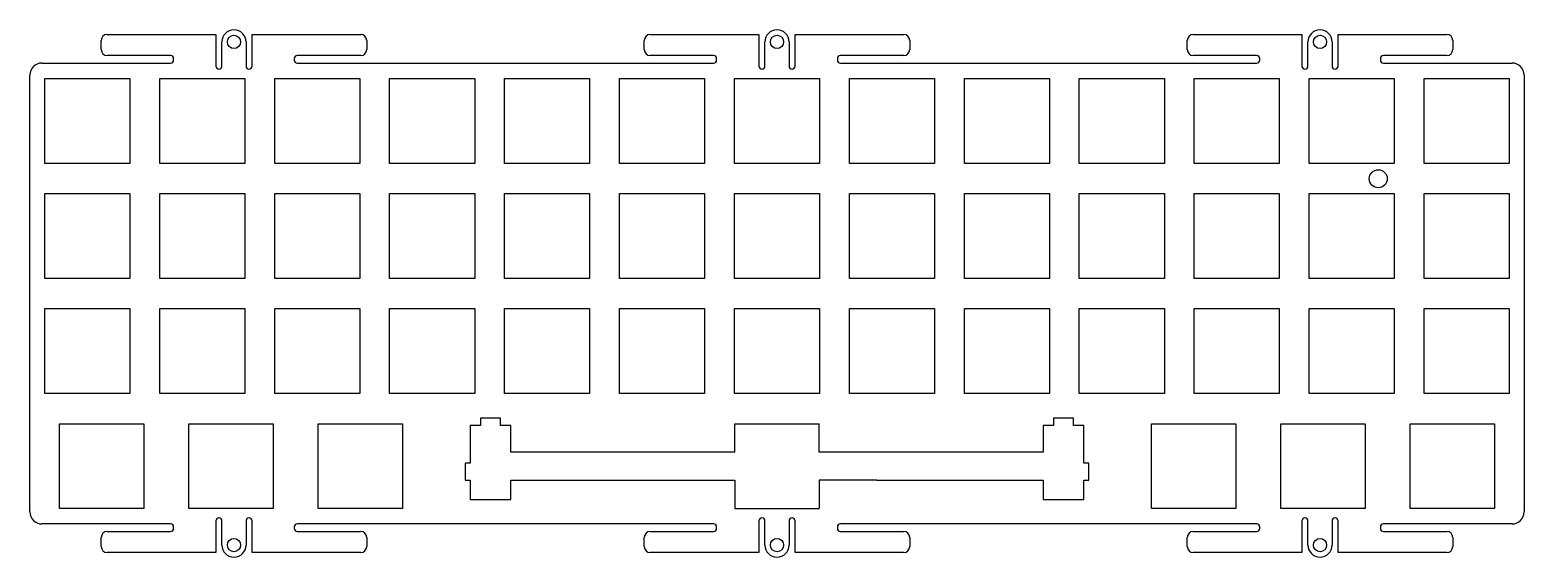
# Model space of a CAD drawing. Header units: millimetres. Extents: x -287 to -39, y 68 to 156.
import ezdxf

# ---------------------------------------------------------------- set-up
doc = ezdxf.new("R2010")
doc.units = ezdxf.units.MM
for name, color, linetype in [('Shape10731', 7, 'CONTINUOUS'), ('Shape10732', 7, 'CONTINUOUS'), ('Shape10733', 7, 'CONTINUOUS'), ('Shape10734', 7, 'CONTINUOUS'), ('Shape10735', 7, 'CONTINUOUS'), ('Shape10736', 7, 'CONTINUOUS'), ('Shape10737', 7, 'CONTINUOUS'), ('Shape10738', 7, 'CONTINUOUS'), ('Shape10739', 7, 'CONTINUOUS'), ('Shape10740', 7, 'CONTINUOUS'), ('Shape10741', 7, 'CONTINUOUS'), ('Shape10742', 7, 'CONTINUOUS'), ('Shape10743', 7, 'CONTINUOUS'), ('Shape10744', 7, 'CONTINUOUS'), ('Shape10745', 7, 'CONTINUOUS'), ('Shape10746', 7, 'CONTINUOUS'), ('Shape10747', 7, 'CONTINUOUS'), ('Shape10748', 7, 'CONTINUOUS'), ('Shape10749', 7, 'CONTINUOUS'), ('Shape10750', 7, 'CONTINUOUS'), ('Shape10751', 7, 'CONTINUOUS'), ('Shape10752', 7, 'CONTINUOUS'), ('Shape10753', 7, 'CONTINUOUS'), ('Shape10754', 7, 'CONTINUOUS'), ('Shape10755', 7, 'CONTINUOUS'), ('Shape10756', 7, 'CONTINUOUS'), ('Shape10757', 7, 'CONTINUOUS'), ('Shape10758', 7, 'CONTINUOUS'), ('Shape10759', 7, 'CONTINUOUS'), ('Shape10760', 7, 'CONTINUOUS'), ('Shape10761', 7, 'CONTINUOUS'), ('Shape10762', 7, 'CONTINUOUS'), ('Shape10763', 7, 'CONTINUOUS'), ('Shape10764', 7, 'CONTINUOUS'), ('Shape10765', 7, 'CONTINUOUS'), ('Shape10766', 7, 'CONTINUOUS'), ('Shape10767', 7, 'CONTINUOUS'), ('Shape10768', 7, 'CONTINUOUS'), ('Shape10769', 7, 'CONTINUOUS'), ('Shape10770', 7, 'CONTINUOUS'), ('Shape10771', 7, 'CONTINUOUS'), ('Shape10772', 7, 'CONTINUOUS'), ('Shape10773', 7, 'CONTINUOUS'), ('Shape10774', 7, 'CONTINUOUS'), ('Shape10775', 7, 'CONTINUOUS'), ('Shape10776', 7, 'CONTINUOUS'), ('Shape10777', 7, 'CONTINUOUS'), ('Shape10778', 7, 'CONTINUOUS'), ('Shape10779', 7, 'CONTINUOUS'), ('Shape10780', 7, 'CONTINUOUS'), ('Shape10781', 7, 'CONTINUOUS'), ('Shape10782', 7, 'CONTINUOUS'), ('Shape10783', 7, 'CONTINUOUS'), ('Shape10784', 7, 'CONTINUOUS'), ('Shape10785', 7, 'CONTINUOUS'), ('Shape10786', 7, 'CONTINUOUS'), ('Shape10787', 7, 'CONTINUOUS'), ('Shape10788', 7, 'CONTINUOUS'), ('Shape10789', 7, 'CONTINUOUS'), ('Shape10790', 7, 'CONTINUOUS'), ('Shape10791', 7, 'CONTINUOUS'), ('Shape10792', 7, 'CONTINUOUS'), ('Shape10793', 7, 'CONTINUOUS'), ('Shape10794', 7, 'CONTINUOUS'), ('Shape10795', 7, 'CONTINUOUS'), ('Shape10796', 7, 'CONTINUOUS'), ('Shape10797', 7, 'CONTINUOUS'), ('Shape10798', 7, 'CONTINUOUS'), ('Shape10799', 7, 'CONTINUOUS'), ('Shape10800', 7, 'CONTINUOUS'), ('Shape10801', 7, 'CONTINUOUS'), ('Shape10802', 7, 'CONTINUOUS'), ('Shape10803', 7, 'CONTINUOUS'), ('Shape10804', 7, 'CONTINUOUS'), ('Shape10805', 7, 'CONTINUOUS'), ('Shape10806', 7, 'CONTINUOUS'), ('Shape10807', 7, 'CONTINUOUS'), ('Shape10808', 7, 'CONTINUOUS'), ('Shape10809', 7, 'CONTINUOUS'), ('Shape10810', 7, 'CONTINUOUS'), ('Shape10811', 7, 'CONTINUOUS'), ('Shape10812', 7, 'CONTINUOUS'), ('Shape10813', 7, 'CONTINUOUS'), ('Shape10814', 7, 'CONTINUOUS'), ('Shape10815', 7, 'CONTINUOUS'), ('Shape10816', 7, 'CONTINUOUS'), ('Shape10817', 7, 'CONTINUOUS'), ('Shape10818', 7, 'CONTINUOUS'), ('Shape10819', 7, 'CONTINUOUS'), ('Shape10820', 7, 'CONTINUOUS'), ('Shape10821', 7, 'CONTINUOUS'), ('Shape10822', 7, 'CONTINUOUS'), ('Shape10823', 7, 'CONTINUOUS'), ('Shape10824', 7, 'CONTINUOUS'), ('Shape10825', 7, 'CONTINUOUS'), ('Shape10826', 7, 'CONTINUOUS'), ('Shape10827', 7, 'CONTINUOUS'), ('Shape10828', 7, 'CONTINUOUS'), ('Shape10829', 7, 'CONTINUOUS'), ('Shape10830', 7, 'CONTINUOUS'), ('Shape10831', 7, 'CONTINUOUS'), ('Shape10832', 7, 'CONTINUOUS'), ('Shape10833', 7, 'CONTINUOUS'), ('Shape10834', 7, 'CONTINUOUS'), ('Shape10835', 7, 'CONTINUOUS'), ('Shape10836', 7, 'CONTINUOUS'), ('Shape10837', 7, 'CONTINUOUS'), ('Shape10838', 7, 'CONTINUOUS'), ('Shape10839', 7, 'CONTINUOUS'), ('Shape10840', 7, 'CONTINUOUS'), ('Shape10841', 7, 'CONTINUOUS'), ('Shape10842', 7, 'CONTINUOUS'), ('Shape10843', 7, 'CONTINUOUS'), ('Shape10844', 7, 'CONTINUOUS'), ('Shape10845', 7, 'CONTINUOUS'), ('Shape10846', 7, 'CONTINUOUS'), ('Shape10847', 7, 'CONTINUOUS'), ('Shape10848', 7, 'CONTINUOUS'), ('Shape10849', 7, 'CONTINUOUS'), ('Shape10850', 7, 'CONTINUOUS'), ('Shape10851', 7, 'CONTINUOUS'), ('Shape10852', 7, 'CONTINUOUS'), ('Shape10853', 7, 'CONTINUOUS'), ('Shape10854', 7, 'CONTINUOUS'), ('Shape10855', 7, 'CONTINUOUS'), ('Shape10856', 7, 'CONTINUOUS'), ('Shape10857', 7, 'CONTINUOUS'), ('Shape10858', 7, 'CONTINUOUS'), ('Shape10859', 7, 'CONTINUOUS'), ('Shape10860', 7, 'CONTINUOUS'), ('Shape10861', 7, 'CONTINUOUS'), ('Shape10862', 7, 'CONTINUOUS'), ('Shape10863', 7, 'CONTINUOUS'), ('Shape10864', 7, 'CONTINUOUS'), ('Shape10865', 7, 'CONTINUOUS'), ('Shape10866', 7, 'CONTINUOUS'), ('Shape10867', 7, 'CONTINUOUS'), ('Shape10868', 7, 'CONTINUOUS'), ('Shape10869', 7, 'CONTINUOUS'), ('Shape10870', 7, 'CONTINUOUS'), ('Shape10871', 7, 'CONTINUOUS'), ('Shape10872', 7, 'CONTINUOUS'), ('Shape10873', 7, 'CONTINUOUS'), ('Shape10874', 7, 'CONTINUOUS'), ('Shape10875', 7, 'CONTINUOUS'), ('Shape10876', 7, 'CONTINUOUS'), ('Shape10877', 7, 'CONTINUOUS'), ('Shape10878', 7, 'CONTINUOUS'), ('Shape10879', 7, 'CONTINUOUS'), ('Shape10880', 7, 'CONTINUOUS'), ('Shape10881', 7, 'CONTINUOUS'), ('Shape10882', 7, 'CONTINUOUS'), ('Shape10883', 7, 'CONTINUOUS'), ('Shape10884', 7, 'CONTINUOUS'), ('Shape10885', 7, 'CONTINUOUS'), ('Shape10886', 7, 'CONTINUOUS'), ('Shape10887', 7, 'CONTINUOUS'), ('Shape10888', 7, 'CONTINUOUS'), ('Shape10889', 7, 'CONTINUOUS'), ('Shape10890', 7, 'CONTINUOUS'), ('Shape10891', 7, 'CONTINUOUS'), ('Shape10892', 7, 'CONTINUOUS'), ('Shape10893', 7, 'CONTINUOUS'), ('Shape10894', 7, 'CONTINUOUS'), ('Shape10895', 7, 'CONTINUOUS'), ('Shape10896', 7, 'CONTINUOUS'), ('Shape10897', 7, 'CONTINUOUS'), ('Shape10898', 7, 'CONTINUOUS'), ('Shape10899', 7, 'CONTINUOUS'), ('Shape10900', 7, 'CONTINUOUS'), ('Shape10901', 7, 'CONTINUOUS'), ('Shape10902', 7, 'CONTINUOUS'), ('Shape10903', 7, 'CONTINUOUS'), ('Shape10904', 7, 'CONTINUOUS'), ('Shape10905', 7, 'CONTINUOUS'), ('Shape10906', 7, 'CONTINUOUS'), ('Shape10907', 7, 'CONTINUOUS'), ('Shape10908', 7, 'CONTINUOUS'), ('Shape10909', 7, 'CONTINUOUS'), ('Shape10910', 7, 'CONTINUOUS'), ('Shape10911', 7, 'CONTINUOUS'), ('Shape10912', 7, 'CONTINUOUS'), ('Shape10913', 7, 'CONTINUOUS'), ('Shape10914', 7, 'CONTINUOUS'), ('Shape10915', 7, 'CONTINUOUS'), ('Shape10916', 7, 'CONTINUOUS'), ('Shape10917', 7, 'CONTINUOUS'), ('Shape10918', 7, 'CONTINUOUS'), ('Shape10919', 7, 'CONTINUOUS'), ('Shape10920', 7, 'CONTINUOUS'), ('Shape10921', 7, 'CONTINUOUS'), ('Shape10922', 7, 'CONTINUOUS'), ('Shape10923', 7, 'CONTINUOUS'), ('Shape10924', 7, 'CONTINUOUS'), ('Shape10925', 7, 'CONTINUOUS'), ('Shape10926', 7, 'CONTINUOUS'), ('Shape10927', 7, 'CONTINUOUS'), ('Shape10928', 7, 'CONTINUOUS'), ('Shape10929', 7, 'CONTINUOUS'), ('Shape10930', 7, 'CONTINUOUS'), ('Shape10931', 7, 'CONTINUOUS'), ('Shape10932', 7, 'CONTINUOUS'), ('Shape10933', 7, 'CONTINUOUS'), ('Shape10934', 7, 'CONTINUOUS'), ('Shape10935', 7, 'CONTINUOUS'), ('Shape10936', 7, 'CONTINUOUS'), ('Shape10937', 7, 'CONTINUOUS'), ('Shape10938', 7, 'CONTINUOUS'), ('Shape10939', 7, 'CONTINUOUS'), ('Shape10940', 7, 'CONTINUOUS'), ('Shape10941', 7, 'CONTINUOUS'), ('Shape10942', 7, 'CONTINUOUS'), ('Shape10943', 7, 'CONTINUOUS'), ('Shape10944', 7, 'CONTINUOUS'), ('Shape10945', 7, 'CONTINUOUS'), ('Shape10946', 7, 'CONTINUOUS'), ('Shape10947', 7, 'CONTINUOUS'), ('Shape10948', 7, 'CONTINUOUS'), ('Shape10949', 7, 'CONTINUOUS'), ('Shape10950', 7, 'CONTINUOUS'), ('Shape10951', 7, 'CONTINUOUS'), ('Shape10952', 7, 'CONTINUOUS'), ('Shape10953', 7, 'CONTINUOUS'), ('Shape10954', 7, 'CONTINUOUS'), ('Shape10955', 7, 'CONTINUOUS'), ('Shape10956', 7, 'CONTINUOUS'), ('Shape10957', 7, 'CONTINUOUS'), ('Shape10958', 7, 'CONTINUOUS'), ('Shape10959', 7, 'CONTINUOUS'), ('Shape10960', 7, 'CONTINUOUS'), ('Shape10961', 7, 'CONTINUOUS'), ('Shape10962', 7, 'CONTINUOUS'), ('Shape10963', 7, 'CONTINUOUS'), ('Shape10964', 7, 'CONTINUOUS'), ('Shape10965', 7, 'CONTINUOUS'), ('Shape10966', 7, 'CONTINUOUS'), ('Shape10967', 7, 'CONTINUOUS'), ('Shape10968', 7, 'CONTINUOUS'), ('Shape10969', 7, 'CONTINUOUS'), ('Shape10970', 7, 'CONTINUOUS'), ('Shape10971', 7, 'CONTINUOUS'), ('Shape10972', 7, 'CONTINUOUS'), ('Shape10973', 7, 'CONTINUOUS'), ('Shape10974', 7, 'CONTINUOUS'), ('Shape10975', 7, 'CONTINUOUS'), ('Shape10976', 7, 'CONTINUOUS'), ('Shape10977', 7, 'CONTINUOUS'), ('Shape10978', 7, 'CONTINUOUS'), ('Shape10979', 7, 'CONTINUOUS'), ('Shape10980', 7, 'CONTINUOUS'), ('Shape10981', 7, 'CONTINUOUS'), ('Shape10982', 7, 'CONTINUOUS'), ('Shape10983', 7, 'CONTINUOUS'), ('Shape10984', 7, 'CONTINUOUS'), ('Shape10985', 7, 'CONTINUOUS'), ('Shape10986', 7, 'CONTINUOUS'), ('Shape10987', 7, 'CONTINUOUS'), ('Shape10988', 7, 'CONTINUOUS'), ('Shape10989', 7, 'CONTINUOUS'), ('Shape10990', 7, 'CONTINUOUS'), ('Shape10991', 7, 'CONTINUOUS'), ('Shape10992', 7, 'CONTINUOUS'), ('Shape10993', 7, 'CONTINUOUS'), ('Shape10994', 7, 'CONTINUOUS'), ('Shape10995', 7, 'CONTINUOUS'), ('Shape10996', 7, 'CONTINUOUS'), ('Shape10997', 7, 'CONTINUOUS'), ('Shape10998', 7, 'CONTINUOUS'), ('Shape10999', 7, 'CONTINUOUS'), ('Shape11000', 7, 'CONTINUOUS'), ('Shape11001', 7, 'CONTINUOUS'), ('Shape11002', 7, 'CONTINUOUS'), ('Shape11003', 7, 'CONTINUOUS'), ('Shape11004', 7, 'CONTINUOUS'), ('Shape11005', 7, 'CONTINUOUS'), ('Shape11006', 7, 'CONTINUOUS'), ('Shape11007', 7, 'CONTINUOUS'), ('Shape11008', 7, 'CONTINUOUS'), ('Shape11009', 7, 'CONTINUOUS'), ('Shape11010', 7, 'CONTINUOUS'), ('Shape11011', 7, 'CONTINUOUS'), ('Shape11012', 7, 'CONTINUOUS'), ('Shape11013', 7, 'CONTINUOUS'), ('Shape11014', 7, 'CONTINUOUS'), ('Shape11015', 7, 'CONTINUOUS'), ('Shape11016', 7, 'CONTINUOUS'), ('Shape11017', 7, 'CONTINUOUS'), ('Shape11018', 7, 'CONTINUOUS'), ('Shape11019', 7, 'CONTINUOUS'), ('Shape11020', 7, 'CONTINUOUS'), ('Shape11021', 7, 'CONTINUOUS'), ('Shape11022', 7, 'CONTINUOUS'), ('Shape11023', 7, 'CONTINUOUS'), ('Shape11024', 7, 'CONTINUOUS'), ('Shape11025', 7, 'CONTINUOUS'), ('Shape11026', 7, 'CONTINUOUS'), ('Shape11027', 7, 'CONTINUOUS'), ('Shape11028', 7, 'CONTINUOUS'), ('Shape11029', 7, 'CONTINUOUS'), ('Shape11030', 7, 'CONTINUOUS'), ('Shape11031', 7, 'CONTINUOUS'), ('Shape11032', 7, 'CONTINUOUS'), ('Shape11033', 7, 'CONTINUOUS'), ('Shape11034', 7, 'CONTINUOUS'), ('Shape11035', 7, 'CONTINUOUS'), ('Shape11036', 7, 'CONTINUOUS'), ('Shape11037', 7, 'CONTINUOUS'), ('Shape11038', 7, 'CONTINUOUS'), ('Shape11039', 7, 'CONTINUOUS'), ('Shape11040', 7, 'CONTINUOUS'), ('Shape11041', 7, 'CONTINUOUS'), ('Shape11042', 7, 'CONTINUOUS'), ('Shape11043', 7, 'CONTINUOUS'), ('Shape11044', 7, 'CONTINUOUS'), ('Shape11045', 7, 'CONTINUOUS'), ('Shape11046', 7, 'CONTINUOUS'), ('Shape11047', 7, 'CONTINUOUS'), ('Shape11048', 7, 'CONTINUOUS'), ('Shape11049', 7, 'CONTINUOUS'), ('Shape11050', 7, 'CONTINUOUS'), ('Shape11051', 7, 'CONTINUOUS'), ('Shape11052', 7, 'CONTINUOUS'), ('Shape11053', 7, 'CONTINUOUS'), ('Shape11054', 7, 'CONTINUOUS'), ('Shape11055', 7, 'CONTINUOUS'), ('Shape11056', 7, 'CONTINUOUS'), ('Shape11057', 7, 'CONTINUOUS'), ('Shape11058', 7, 'CONTINUOUS'), ('Shape11059', 7, 'CONTINUOUS'), ('Shape11060', 7, 'CONTINUOUS'), ('Shape11061', 7, 'CONTINUOUS'), ('Shape11062', 7, 'CONTINUOUS'), ('Shape11063', 7, 'CONTINUOUS'), ('Shape11064', 7, 'CONTINUOUS'), ('Shape11065', 7, 'CONTINUOUS'), ('Shape11066', 7, 'CONTINUOUS'), ('Shape11067', 7, 'CONTINUOUS'), ('Shape11068', 7, 'CONTINUOUS'), ('Shape11069', 7, 'CONTINUOUS'), ('Shape11070', 7, 'CONTINUOUS'), ('Shape11071', 7, 'CONTINUOUS'), ('Shape11072', 7, 'CONTINUOUS'), ('Shape11073', 7, 'CONTINUOUS'), ('Shape11074', 7, 'CONTINUOUS'), ('Shape11075', 7, 'CONTINUOUS'), ('Shape11076', 7, 'CONTINUOUS'), ('Shape11077', 7, 'CONTINUOUS'), ('Shape11078', 7, 'CONTINUOUS'), ('Shape11079', 7, 'CONTINUOUS'), ('Shape11080', 7, 'CONTINUOUS'), ('Shape11081', 7, 'CONTINUOUS'), ('Shape11082', 7, 'CONTINUOUS'), ('Shape11083', 7, 'CONTINUOUS'), ('Shape11084', 7, 'CONTINUOUS'), ('Shape11085', 7, 'CONTINUOUS'), ('Shape11086', 7, 'CONTINUOUS'), ('Shape11087', 7, 'CONTINUOUS'), ('Shape11088', 7, 'CONTINUOUS'), ('Shape11089', 7, 'CONTINUOUS'), ('Shape11090', 7, 'CONTINUOUS'), ('Shape11091', 7, 'CONTINUOUS'), ('Shape11092', 7, 'CONTINUOUS'), ('Shape11093', 7, 'CONTINUOUS'), ('Shape11094', 7, 'CONTINUOUS'), ('Shape11095', 7, 'CONTINUOUS'), ('Shape11096', 7, 'CONTINUOUS'), ('Shape11097', 7, 'CONTINUOUS'), ('Shape11098', 7, 'CONTINUOUS'), ('Shape11099', 7, 'CONTINUOUS'), ('Shape11100', 7, 'CONTINUOUS'), ('Shape11101', 7, 'CONTINUOUS'), ('Shape11102', 7, 'CONTINUOUS'), ('Shape11103', 7, 'CONTINUOUS'), ('Shape11104', 7, 'CONTINUOUS'), ('Shape11105', 7, 'CONTINUOUS'), ('Shape11106', 7, 'CONTINUOUS'), ('Shape12753', 7, 'CONTINUOUS')]:
    doc.layers.add(name, color=color, linetype=linetype)

msp = doc.modelspace()

# ---------------------------------------------------------------- linework, layer by layer
at = {"layer": 'Shape10731'}
msp.add_circle((-72.864, 153.599), 1.1, dxfattribs=at)
at = {"layer": 'Shape10732'}
msp.add_circle((-162.864, 153.599), 1.1, dxfattribs=at)
at = {"layer": 'Shape10733'}
msp.add_circle((-252.864, 153.599), 1.1, dxfattribs=at)
at = {"layer": 'Shape10734'}
msp.add_circle((-72.864, 70.2006), 1.1, dxfattribs=at)
at = {"layer": 'Shape10735'}
msp.add_circle((-162.864, 70.2006), 1.1, dxfattribs=at)
at = {"layer": 'Shape10736'}
msp.add_circle((-252.864, 70.2006), 1.1, dxfattribs=at)
at = {"layer": 'Shape10737'}
msp.add_line((-69.864, 68.9506), (-69.864, 74.2006), dxfattribs=at)
at = {"layer": 'Shape10738'}
msp.add_arc((-70.364, 74.2006), 0.5, 0, 180, dxfattribs=at)
at = {"layer": 'Shape10739'}
msp.add_line((-70.864, 74.2006), (-70.864, 70.2006), dxfattribs=at)
at = {"layer": 'Shape10740'}
msp.add_arc((-72.864, 70.2006), 2, 180, 0, dxfattribs=at)
at = {"layer": 'Shape10741'}
msp.add_line((-74.864, 70.2006), (-74.864, 74.2006), dxfattribs=at)
at = {"layer": 'Shape10742'}
msp.add_arc((-75.364, 74.2006), 0.5, 0, 180, dxfattribs=at)
at = {"layer": 'Shape10743'}
msp.add_line((-75.864, 74.2006), (-75.864, 68.9506), dxfattribs=at)
at = {"layer": 'Shape10744'}
msp.add_line((-75.864, 68.9506), (-93.864, 68.9506), dxfattribs=at)
at = {"layer": 'Shape10745'}
msp.add_arc((-93.864, 69.9506), 1, 180, -90, dxfattribs=at)
at = {"layer": 'Shape10746'}
msp.add_line((-94.864, 69.9506), (-94.864, 71.4506), dxfattribs=at)
at = {"layer": 'Shape10747'}
msp.add_arc((-93.864, 71.4506), 1, 90, 180, dxfattribs=at)
at = {"layer": 'Shape10748'}
msp.add_line((-93.864, 72.4506), (-83.364, 72.4506), dxfattribs=at)
at = {"layer": 'Shape10749'}
msp.add_arc((-83.364, 72.9506), 0.5, -90, 0, dxfattribs=at)
at = {"layer": 'Shape10750'}
msp.add_line((-82.864, 72.9506), (-82.864, 73.1997), dxfattribs=at)
at = {"layer": 'Shape10751'}
msp.add_arc((-83.364, 73.1997), 0.5, 0, 90, dxfattribs=at)
at = {"layer": 'Shape10752'}
msp.add_line((-83.364, 73.6997), (-152.364, 73.6997), dxfattribs=at)
at = {"layer": 'Shape10753'}
msp.add_arc((-152.364, 73.1997), 0.5, 90, 180, dxfattribs=at)
at = {"layer": 'Shape10754'}
msp.add_line((-152.864, 73.1997), (-152.864, 72.9506), dxfattribs=at)
at = {"layer": 'Shape10755'}
msp.add_arc((-152.364, 72.9506), 0.5, 180, -90, dxfattribs=at)
at = {"layer": 'Shape10756'}
msp.add_line((-152.364, 72.4506), (-141.864, 72.4506), dxfattribs=at)
at = {"layer": 'Shape10757'}
msp.add_arc((-141.864, 71.4506), 1, 0, 90, dxfattribs=at)
at = {"layer": 'Shape10758'}
msp.add_line((-140.864, 71.4506), (-140.864, 69.9506), dxfattribs=at)
at = {"layer": 'Shape10759'}
msp.add_arc((-141.864, 69.9506), 1, -90, 0, dxfattribs=at)
at = {"layer": 'Shape10760'}
msp.add_line((-141.864, 68.9506), (-159.864, 68.9506), dxfattribs=at)
at = {"layer": 'Shape10761'}
msp.add_line((-159.864, 68.9506), (-159.864, 74.2006), dxfattribs=at)
at = {"layer": 'Shape10762'}
msp.add_arc((-160.364, 74.2006), 0.5, 0, 180, dxfattribs=at)
at = {"layer": 'Shape10763'}
msp.add_line((-160.864, 74.2006), (-160.864, 70.2006), dxfattribs=at)
at = {"layer": 'Shape10764'}
msp.add_arc((-162.864, 70.2006), 2, 180, 0, dxfattribs=at)
at = {"layer": 'Shape10765'}
msp.add_line((-164.864, 70.2006), (-164.864, 74.2006), dxfattribs=at)
at = {"layer": 'Shape10766'}
msp.add_arc((-165.364, 74.2006), 0.5, 0, 180, dxfattribs=at)
at = {"layer": 'Shape10767'}
msp.add_line((-165.864, 74.2006), (-165.864, 68.9506), dxfattribs=at)
at = {"layer": 'Shape10768'}
msp.add_line((-165.864, 68.9506), (-183.864, 68.9506), dxfattribs=at)
at = {"layer": 'Shape10769'}
msp.add_arc((-183.864, 69.9506), 1, 180, -90, dxfattribs=at)
at = {"layer": 'Shape10770'}
msp.add_line((-184.864, 69.9506), (-184.864, 71.4506), dxfattribs=at)
at = {"layer": 'Shape10771'}
msp.add_arc((-183.864, 71.4506), 1, 90, 180, dxfattribs=at)
at = {"layer": 'Shape10772'}
msp.add_line((-183.864, 72.4506), (-173.364, 72.4506), dxfattribs=at)
at = {"layer": 'Shape10773'}
msp.add_arc((-173.364, 72.9506), 0.5, -90, 0, dxfattribs=at)
at = {"layer": 'Shape10774'}
msp.add_line((-172.864, 72.9506), (-172.864, 73.1997), dxfattribs=at)
at = {"layer": 'Shape10775'}
msp.add_arc((-173.364, 73.1997), 0.5, 0, 90, dxfattribs=at)
at = {"layer": 'Shape10776'}
msp.add_line((-173.364, 73.6997), (-242.364, 73.6997), dxfattribs=at)
at = {"layer": 'Shape10777'}
msp.add_arc((-242.364, 73.1997), 0.5, 90, 180, dxfattribs=at)
at = {"layer": 'Shape10778'}
msp.add_line((-242.864, 73.1997), (-242.864, 72.9506), dxfattribs=at)
at = {"layer": 'Shape10779'}
msp.add_arc((-242.364, 72.9506), 0.5, 180, -90, dxfattribs=at)
at = {"layer": 'Shape10780'}
msp.add_line((-242.364, 72.4506), (-231.864, 72.4506), dxfattribs=at)
at = {"layer": 'Shape10781'}
msp.add_arc((-231.864, 71.4506), 1, 0, 90, dxfattribs=at)
at = {"layer": 'Shape10782'}
msp.add_line((-230.864, 71.4506), (-230.864, 69.9506), dxfattribs=at)
at = {"layer": 'Shape10783'}
msp.add_arc((-231.864, 69.9506), 1, -90, 0, dxfattribs=at)
at = {"layer": 'Shape10784'}
msp.add_line((-231.864, 68.9506), (-249.864, 68.9506), dxfattribs=at)
at = {"layer": 'Shape10785'}
msp.add_line((-249.864, 68.9506), (-249.864, 74.2006), dxfattribs=at)
at = {"layer": 'Shape10786'}
msp.add_arc((-250.364, 74.2006), 0.5, 0, 180, dxfattribs=at)
at = {"layer": 'Shape10787'}
msp.add_line((-250.864, 74.2006), (-250.864, 70.2006), dxfattribs=at)
at = {"layer": 'Shape10788'}
msp.add_arc((-252.864, 70.2006), 2, 180, 0, dxfattribs=at)
at = {"layer": 'Shape10789'}
msp.add_line((-254.864, 70.2006), (-254.864, 74.2006), dxfattribs=at)
at = {"layer": 'Shape10790'}
msp.add_arc((-255.364, 74.2006), 0.5, 0, 180, dxfattribs=at)
at = {"layer": 'Shape10791'}
msp.add_line((-255.864, 74.2006), (-255.864, 68.9506), dxfattribs=at)
at = {"layer": 'Shape10792'}
msp.add_line((-255.864, 68.9506), (-273.864, 68.9506), dxfattribs=at)
at = {"layer": 'Shape10793'}
msp.add_arc((-273.864, 69.9506), 1, 180, -90, dxfattribs=at)
at = {"layer": 'Shape10794'}
msp.add_line((-274.864, 69.9506), (-274.864, 71.4506), dxfattribs=at)
at = {"layer": 'Shape10795'}
msp.add_arc((-273.864, 71.4506), 1, 90, 180, dxfattribs=at)
at = {"layer": 'Shape10796'}
msp.add_line((-273.864, 72.4506), (-263.364, 72.4506), dxfattribs=at)
at = {"layer": 'Shape10797'}
msp.add_arc((-263.364, 72.9506), 0.5, -90, 0, dxfattribs=at)
at = {"layer": 'Shape10798'}
msp.add_line((-262.864, 72.9506), (-262.864, 73.1997), dxfattribs=at)
at = {"layer": 'Shape10799'}
msp.add_arc((-263.364, 73.1997), 0.5, 0, 90, dxfattribs=at)
at = {"layer": 'Shape10800'}
msp.add_line((-263.364, 73.6997), (-284.689, 73.6997), dxfattribs=at)
at = {"layer": 'Shape10801'}
msp.add_arc((-284.689, 75.6997), 2, 180, -90, dxfattribs=at)
at = {"layer": 'Shape10802'}
msp.add_line((-286.689, 75.6997), (-286.689, 148.1), dxfattribs=at)
at = {"layer": 'Shape10803'}
msp.add_arc((-284.689, 148.1), 2, 90, 180, dxfattribs=at)
at = {"layer": 'Shape10804'}
msp.add_line((-284.689, 150.1), (-263.364, 150.1), dxfattribs=at)
at = {"layer": 'Shape10805'}
msp.add_arc((-263.364, 150.6), 0.5, -90, 0, dxfattribs=at)
at = {"layer": 'Shape10806'}
msp.add_line((-262.864, 150.6), (-262.864, 150.849), dxfattribs=at)
at = {"layer": 'Shape10807'}
msp.add_arc((-263.364, 150.849), 0.5, 0, 90, dxfattribs=at)
at = {"layer": 'Shape10808'}
msp.add_line((-263.364, 151.349), (-273.864, 151.349), dxfattribs=at)
at = {"layer": 'Shape10809'}
msp.add_arc((-273.864, 152.349), 1, 180, -90, dxfattribs=at)
at = {"layer": 'Shape10810'}
msp.add_line((-274.864, 152.349), (-274.864, 153.849), dxfattribs=at)
at = {"layer": 'Shape10811'}
msp.add_arc((-273.864, 153.849), 1, 90, 180, dxfattribs=at)
at = {"layer": 'Shape10812'}
msp.add_line((-273.864, 154.849), (-255.864, 154.849), dxfattribs=at)
at = {"layer": 'Shape10813'}
msp.add_line((-255.864, 154.849), (-255.864, 149.599), dxfattribs=at)
at = {"layer": 'Shape10814'}
msp.add_arc((-255.364, 149.599), 0.5, 180, 0, dxfattribs=at)
at = {"layer": 'Shape10815'}
msp.add_line((-254.864, 149.599), (-254.864, 153.599), dxfattribs=at)
at = {"layer": 'Shape10816'}
msp.add_arc((-252.864, 153.599), 2, 0, 180, dxfattribs=at)
at = {"layer": 'Shape10817'}
msp.add_line((-250.864, 153.599), (-250.864, 149.599), dxfattribs=at)
at = {"layer": 'Shape10818'}
msp.add_arc((-250.364, 149.599), 0.5, 180, 0, dxfattribs=at)
at = {"layer": 'Shape10819'}
msp.add_line((-249.864, 149.599), (-249.864, 154.849), dxfattribs=at)
at = {"layer": 'Shape10820'}
msp.add_line((-249.864, 154.849), (-231.864, 154.849), dxfattribs=at)
at = {"layer": 'Shape10821'}
msp.add_arc((-231.864, 153.849), 1, 0, 90, dxfattribs=at)
at = {"layer": 'Shape10822'}
msp.add_line((-230.864, 153.849), (-230.864, 152.349), dxfattribs=at)
at = {"layer": 'Shape10823'}
msp.add_arc((-231.864, 152.349), 1, -90, 0, dxfattribs=at)
at = {"layer": 'Shape10824'}
msp.add_line((-231.864, 151.349), (-242.364, 151.349), dxfattribs=at)
at = {"layer": 'Shape10825'}
msp.add_arc((-242.364, 150.849), 0.5, 90, 180, dxfattribs=at)
at = {"layer": 'Shape10826'}
msp.add_line((-242.864, 150.849), (-242.864, 150.6), dxfattribs=at)
at = {"layer": 'Shape10827'}
msp.add_arc((-242.364, 150.6), 0.5, 180, -90, dxfattribs=at)
at = {"layer": 'Shape10828'}
msp.add_line((-242.364, 150.1), (-173.364, 150.1), dxfattribs=at)
at = {"layer": 'Shape10829'}
msp.add_arc((-173.364, 150.6), 0.5, -90, 0, dxfattribs=at)
at = {"layer": 'Shape10830'}
msp.add_line((-172.864, 150.6), (-172.864, 150.849), dxfattribs=at)
at = {"layer": 'Shape10831'}
msp.add_arc((-173.364, 150.849), 0.5, 0, 90, dxfattribs=at)
at = {"layer": 'Shape10832'}
msp.add_line((-173.364, 151.349), (-183.864, 151.349), dxfattribs=at)
at = {"layer": 'Shape10833'}
msp.add_arc((-183.864, 152.349), 1, 180, -90, dxfattribs=at)
at = {"layer": 'Shape10834'}
msp.add_line((-184.864, 152.349), (-184.864, 153.849), dxfattribs=at)
at = {"layer": 'Shape10835'}
msp.add_arc((-183.864, 153.849), 1, 90, 180, dxfattribs=at)
at = {"layer": 'Shape10836'}
msp.add_line((-183.864, 154.849), (-165.864, 154.849), dxfattribs=at)
at = {"layer": 'Shape10837'}
msp.add_line((-165.864, 154.849), (-165.864, 149.599), dxfattribs=at)
at = {"layer": 'Shape10838'}
msp.add_arc((-165.364, 149.599), 0.5, 180, 0, dxfattribs=at)
at = {"layer": 'Shape10839'}
msp.add_line((-164.864, 149.599), (-164.864, 153.599), dxfattribs=at)
at = {"layer": 'Shape10840'}
msp.add_arc((-162.864, 153.599), 2, 0, 180, dxfattribs=at)
at = {"layer": 'Shape10841'}
msp.add_line((-160.864, 153.599), (-160.864, 149.599), dxfattribs=at)
at = {"layer": 'Shape10842'}
msp.add_arc((-160.364, 149.599), 0.5, 180, 0, dxfattribs=at)
at = {"layer": 'Shape10843'}
msp.add_line((-159.864, 149.599), (-159.864, 154.849), dxfattribs=at)
at = {"layer": 'Shape10844'}
msp.add_line((-159.864, 154.849), (-141.864, 154.849), dxfattribs=at)
at = {"layer": 'Shape10845'}
msp.add_arc((-141.864, 153.849), 1, 0, 90, dxfattribs=at)
at = {"layer": 'Shape10846'}
msp.add_line((-140.864, 153.849), (-140.864, 152.349), dxfattribs=at)
at = {"layer": 'Shape10847'}
msp.add_arc((-141.864, 152.349), 1, -90, 0, dxfattribs=at)
at = {"layer": 'Shape10848'}
msp.add_line((-141.864, 151.349), (-152.364, 151.349), dxfattribs=at)
at = {"layer": 'Shape10849'}
msp.add_arc((-152.364, 150.849), 0.5, 90, 180, dxfattribs=at)
at = {"layer": 'Shape10850'}
msp.add_line((-152.864, 150.849), (-152.864, 150.6), dxfattribs=at)
at = {"layer": 'Shape10851'}
msp.add_arc((-152.364, 150.6), 0.5, 180, -90, dxfattribs=at)
at = {"layer": 'Shape10852'}
msp.add_line((-152.364, 150.1), (-83.364, 150.1), dxfattribs=at)
at = {"layer": 'Shape10853'}
msp.add_arc((-83.364, 150.6), 0.5, -90, 0, dxfattribs=at)
at = {"layer": 'Shape10854'}
msp.add_line((-82.864, 150.6), (-82.864, 150.849), dxfattribs=at)
at = {"layer": 'Shape10855'}
msp.add_arc((-83.364, 150.849), 0.5, 0, 90, dxfattribs=at)
at = {"layer": 'Shape10856'}
msp.add_line((-83.364, 151.349), (-93.864, 151.349), dxfattribs=at)
at = {"layer": 'Shape10857'}
msp.add_arc((-93.864, 152.349), 1, 180, -90, dxfattribs=at)
at = {"layer": 'Shape10858'}
msp.add_line((-94.864, 152.349), (-94.864, 153.849), dxfattribs=at)
at = {"layer": 'Shape10859'}
msp.add_arc((-93.864, 153.849), 1, 90, 180, dxfattribs=at)
at = {"layer": 'Shape10860'}
msp.add_line((-93.864, 154.849), (-75.864, 154.849), dxfattribs=at)
at = {"layer": 'Shape10861'}
msp.add_line((-75.864, 154.849), (-75.864, 149.599), dxfattribs=at)
at = {"layer": 'Shape10862'}
msp.add_arc((-75.364, 149.599), 0.5, 180, 0, dxfattribs=at)
at = {"layer": 'Shape10863'}
msp.add_line((-74.864, 149.599), (-74.864, 153.599), dxfattribs=at)
at = {"layer": 'Shape10864'}
msp.add_arc((-72.864, 153.599), 2, 0, 180, dxfattribs=at)
at = {"layer": 'Shape10865'}
msp.add_line((-70.864, 153.599), (-70.864, 149.599), dxfattribs=at)
at = {"layer": 'Shape10866'}
msp.add_arc((-70.364, 149.599), 0.5, 180, 0, dxfattribs=at)
at = {"layer": 'Shape10867'}
msp.add_line((-69.864, 149.599), (-69.864, 154.849), dxfattribs=at)
at = {"layer": 'Shape10868'}
msp.add_line((-69.864, 154.849), (-51.864, 154.849), dxfattribs=at)
at = {"layer": 'Shape10869'}
msp.add_arc((-51.864, 153.849), 1, 0, 90, dxfattribs=at)
at = {"layer": 'Shape10870'}
msp.add_line((-50.864, 153.849), (-50.864, 152.349), dxfattribs=at)
at = {"layer": 'Shape10871'}
msp.add_arc((-51.864, 152.349), 1, -90, 0, dxfattribs=at)
at = {"layer": 'Shape10872'}
msp.add_line((-51.864, 151.349), (-62.364, 151.349), dxfattribs=at)
at = {"layer": 'Shape10873'}
msp.add_arc((-62.364, 150.849), 0.5, 90, 180, dxfattribs=at)
at = {"layer": 'Shape10874'}
msp.add_line((-62.864, 150.849), (-62.864, 150.6), dxfattribs=at)
at = {"layer": 'Shape10875'}
msp.add_arc((-62.364, 150.6), 0.5, 180, -90, dxfattribs=at)
at = {"layer": 'Shape10876'}
msp.add_line((-62.364, 150.1), (-41.039, 150.1), dxfattribs=at)
at = {"layer": 'Shape10877'}
msp.add_arc((-41.039, 148.1), 2, 0, 90, dxfattribs=at)
at = {"layer": 'Shape10878'}
msp.add_line((-39.039, 148.1), (-39.039, 75.6997), dxfattribs=at)
at = {"layer": 'Shape10879'}
msp.add_arc((-41.039, 75.6997), 2, -90, 0, dxfattribs=at)
at = {"layer": 'Shape10880'}
msp.add_line((-41.039, 73.6997), (-62.364, 73.6997), dxfattribs=at)
at = {"layer": 'Shape10881'}
msp.add_arc((-62.364, 73.1997), 0.5, 90, 180, dxfattribs=at)
at = {"layer": 'Shape10882'}
msp.add_line((-62.864, 73.1997), (-62.864, 72.9506), dxfattribs=at)
at = {"layer": 'Shape10883'}
msp.add_arc((-62.364, 72.9506), 0.5, 180, -90, dxfattribs=at)
at = {"layer": 'Shape10884'}
msp.add_line((-62.364, 72.4506), (-51.864, 72.4506), dxfattribs=at)
at = {"layer": 'Shape10885'}
msp.add_arc((-51.864, 71.4506), 1, 0, 90, dxfattribs=at)
at = {"layer": 'Shape10886'}
msp.add_line((-50.864, 71.4506), (-50.864, 69.9506), dxfattribs=at)
at = {"layer": 'Shape10887'}
msp.add_arc((-51.864, 69.9506), 1, -90, 0, dxfattribs=at)
at = {"layer": 'Shape10888'}
msp.add_line((-51.864, 68.9506), (-69.864, 68.9506), dxfattribs=at)
at = {"layer": 'Shape10889'}
msp.add_line((-281.784, 90.2747), (-267.784, 90.2747), dxfattribs=at)
at = {"layer": 'Shape10890'}
msp.add_line((-267.784, 90.2747), (-267.784, 76.2747), dxfattribs=at)
at = {"layer": 'Shape10891'}
msp.add_line((-267.784, 76.2747), (-281.784, 76.2747), dxfattribs=at)
at = {"layer": 'Shape10892'}
msp.add_line((-281.784, 76.2747), (-281.784, 90.2747), dxfattribs=at)
at = {"layer": 'Shape10893'}
msp.add_line((-246.353, 76.2747), (-260.353, 76.2747), dxfattribs=at)
at = {"layer": 'Shape10894'}
msp.add_line((-260.353, 76.2747), (-260.353, 90.2747), dxfattribs=at)
at = {"layer": 'Shape10895'}
msp.add_line((-260.353, 90.2747), (-246.353, 90.2747), dxfattribs=at)
at = {"layer": 'Shape10896'}
msp.add_line((-246.353, 90.2747), (-246.353, 76.2747), dxfattribs=at)
at = {"layer": 'Shape10897'}
msp.add_line((-224.922, 76.2747), (-238.922, 76.2747), dxfattribs=at)
at = {"layer": 'Shape10898'}
msp.add_line((-238.922, 76.2747), (-238.922, 90.2747), dxfattribs=at)
at = {"layer": 'Shape10899'}
msp.add_line((-238.922, 90.2747), (-224.922, 90.2747), dxfattribs=at)
at = {"layer": 'Shape10900'}
msp.add_line((-224.922, 90.2747), (-224.922, 76.2747), dxfattribs=at)
at = {"layer": 'Shape10901'}
msp.add_line((-86.809, 76.2747), (-100.809, 76.2747), dxfattribs=at)
at = {"layer": 'Shape10902'}
msp.add_line((-100.809, 76.2747), (-100.809, 90.2747), dxfattribs=at)
at = {"layer": 'Shape10903'}
msp.add_line((-100.809, 90.2747), (-86.809, 90.2747), dxfattribs=at)
at = {"layer": 'Shape10904'}
msp.add_line((-86.809, 90.2747), (-86.809, 76.2747), dxfattribs=at)
at = {"layer": 'Shape10905'}
msp.add_line((-65.3778, 76.2747), (-79.3778, 76.2747), dxfattribs=at)
at = {"layer": 'Shape10906'}
msp.add_line((-79.3778, 76.2747), (-79.3778, 90.2747), dxfattribs=at)
at = {"layer": 'Shape10907'}
msp.add_line((-79.3778, 90.2747), (-65.3778, 90.2747), dxfattribs=at)
at = {"layer": 'Shape10908'}
msp.add_line((-65.3778, 90.2747), (-65.3778, 76.2747), dxfattribs=at)
at = {"layer": 'Shape10909'}
msp.add_line((-43.9465, 76.2747), (-57.9465, 76.2747), dxfattribs=at)
at = {"layer": 'Shape10910'}
msp.add_line((-57.9465, 76.2747), (-57.9465, 90.2747), dxfattribs=at)
at = {"layer": 'Shape10911'}
msp.add_line((-57.9465, 90.2747), (-43.9465, 90.2747), dxfattribs=at)
at = {"layer": 'Shape10912'}
msp.add_line((-43.9465, 90.2747), (-43.9465, 76.2747), dxfattribs=at)
at = {"layer": 'Shape10913'}
msp.add_line((-265.164, 133.425), (-265.164, 147.525), dxfattribs=at)
at = {"layer": 'Shape10914'}
msp.add_line((-265.164, 147.525), (-251.064, 147.525), dxfattribs=at)
at = {"layer": 'Shape10915'}
msp.add_line((-251.064, 147.525), (-251.064, 133.425), dxfattribs=at)
at = {"layer": 'Shape10916'}
msp.add_line((-251.064, 133.425), (-265.164, 133.425), dxfattribs=at)
at = {"layer": 'Shape10917'}
msp.add_line((-155.814, 147.525), (-155.814, 133.425), dxfattribs=at)
at = {"layer": 'Shape10918'}
msp.add_line((-155.814, 133.425), (-169.914, 133.425), dxfattribs=at)
at = {"layer": 'Shape10919'}
msp.add_line((-169.914, 133.425), (-169.914, 147.525), dxfattribs=at)
at = {"layer": 'Shape10920'}
msp.add_line((-169.914, 147.525), (-155.814, 147.525), dxfattribs=at)
at = {"layer": 'Shape10921'}
msp.add_line((-131.814, 147.525), (-117.714, 147.525), dxfattribs=at)
at = {"layer": 'Shape10922'}
msp.add_line((-117.714, 147.525), (-117.714, 133.425), dxfattribs=at)
at = {"layer": 'Shape10923'}
msp.add_line((-117.714, 133.425), (-131.814, 133.425), dxfattribs=at)
at = {"layer": 'Shape10924'}
msp.add_line((-131.814, 133.425), (-131.814, 147.525), dxfattribs=at)
at = {"layer": 'Shape10925'}
msp.add_line((-136.764, 133.425), (-150.864, 133.425), dxfattribs=at)
at = {"layer": 'Shape10926'}
msp.add_line((-150.864, 133.425), (-150.864, 147.525), dxfattribs=at)
at = {"layer": 'Shape10927'}
msp.add_line((-150.864, 147.525), (-136.764, 147.525), dxfattribs=at)
at = {"layer": 'Shape10928'}
msp.add_line((-136.764, 147.525), (-136.764, 133.425), dxfattribs=at)
at = {"layer": 'Shape10929'}
msp.add_line((-74.664, 147.525), (-60.564, 147.525), dxfattribs=at)
at = {"layer": 'Shape10930'}
msp.add_line((-60.564, 147.525), (-60.564, 133.425), dxfattribs=at)
at = {"layer": 'Shape10931'}
msp.add_line((-60.564, 133.425), (-74.664, 133.425), dxfattribs=at)
at = {"layer": 'Shape10932'}
msp.add_line((-74.664, 133.425), (-74.664, 147.525), dxfattribs=at)
at = {"layer": 'Shape10933'}
msp.add_line((-41.514, 147.525), (-41.514, 133.425), dxfattribs=at)
at = {"layer": 'Shape10934'}
msp.add_line((-41.514, 133.425), (-55.614, 133.425), dxfattribs=at)
at = {"layer": 'Shape10935'}
msp.add_line((-55.614, 133.425), (-55.614, 147.525), dxfattribs=at)
at = {"layer": 'Shape10936'}
msp.add_line((-55.614, 147.525), (-41.514, 147.525), dxfattribs=at)
at = {"layer": 'Shape10937'}
msp.add_line((-227.064, 133.425), (-227.064, 147.525), dxfattribs=at)
at = {"layer": 'Shape10938'}
msp.add_line((-227.064, 147.525), (-212.964, 147.525), dxfattribs=at)
at = {"layer": 'Shape10939'}
msp.add_line((-212.964, 147.525), (-212.964, 133.425), dxfattribs=at)
at = {"layer": 'Shape10940'}
msp.add_line((-212.964, 133.425), (-227.064, 133.425), dxfattribs=at)
at = {"layer": 'Shape10941'}
msp.add_line((-174.864, 133.425), (-188.964, 133.425), dxfattribs=at)
at = {"layer": 'Shape10942'}
msp.add_line((-188.964, 133.425), (-188.964, 147.525), dxfattribs=at)
at = {"layer": 'Shape10943'}
msp.add_line((-188.964, 147.525), (-174.864, 147.525), dxfattribs=at)
at = {"layer": 'Shape10944'}
msp.add_line((-174.864, 147.525), (-174.864, 133.425), dxfattribs=at)
at = {"layer": 'Shape10945'}
msp.add_line((-232.014, 147.525), (-232.014, 133.425), dxfattribs=at)
at = {"layer": 'Shape10946'}
msp.add_line((-232.014, 133.425), (-246.114, 133.425), dxfattribs=at)
at = {"layer": 'Shape10947'}
msp.add_line((-246.114, 133.425), (-246.114, 147.525), dxfattribs=at)
at = {"layer": 'Shape10948'}
msp.add_line((-246.114, 147.525), (-232.014, 147.525), dxfattribs=at)
at = {"layer": 'Shape10949'}
msp.add_line((-193.914, 147.525), (-193.914, 133.425), dxfattribs=at)
at = {"layer": 'Shape10950'}
msp.add_line((-193.914, 133.425), (-208.014, 133.425), dxfattribs=at)
at = {"layer": 'Shape10951'}
msp.add_line((-208.014, 133.425), (-208.014, 147.525), dxfattribs=at)
at = {"layer": 'Shape10952'}
msp.add_line((-208.014, 147.525), (-193.914, 147.525), dxfattribs=at)
at = {"layer": 'Shape10953'}
msp.add_line((-79.614, 147.525), (-79.614, 133.425), dxfattribs=at)
at = {"layer": 'Shape10954'}
msp.add_line((-79.614, 133.425), (-93.714, 133.425), dxfattribs=at)
at = {"layer": 'Shape10955'}
msp.add_line((-93.714, 133.425), (-93.714, 147.525), dxfattribs=at)
at = {"layer": 'Shape10956'}
msp.add_line((-93.714, 147.525), (-79.614, 147.525), dxfattribs=at)
at = {"layer": 'Shape10957'}
msp.add_line((-98.664, 133.425), (-112.764, 133.425), dxfattribs=at)
at = {"layer": 'Shape10958'}
msp.add_line((-112.764, 133.425), (-112.764, 147.525), dxfattribs=at)
at = {"layer": 'Shape10959'}
msp.add_line((-112.764, 147.525), (-98.664, 147.525), dxfattribs=at)
at = {"layer": 'Shape10960'}
msp.add_line((-98.664, 147.525), (-98.664, 133.425), dxfattribs=at)
at = {"layer": 'Shape10961'}
msp.add_line((-270.114, 133.425), (-284.214, 133.425), dxfattribs=at)
at = {"layer": 'Shape10962'}
msp.add_line((-284.214, 133.425), (-284.214, 147.525), dxfattribs=at)
at = {"layer": 'Shape10963'}
msp.add_line((-284.214, 147.525), (-270.114, 147.525), dxfattribs=at)
at = {"layer": 'Shape10964'}
msp.add_line((-270.114, 147.525), (-270.114, 133.425), dxfattribs=at)
at = {"layer": 'Shape10965'}
msp.add_line((-214.566, 83.7735), (-214.566, 80.9748), dxfattribs=at)
at = {"layer": 'Shape10966'}
msp.add_line((-169.865, 85.5747), (-206.991, 85.5747), dxfattribs=at)
at = {"layer": 'Shape10967'}
msp.add_line((-206.991, 85.5747), (-206.991, 90.0436), dxfattribs=at)
at = {"layer": 'Shape10968'}
msp.add_line((-206.991, 90.0436), (-208.715, 90.0436), dxfattribs=at)
at = {"layer": 'Shape10969'}
msp.add_line((-208.715, 90.0436), (-208.715, 91.2439), dxfattribs=at)
at = {"layer": 'Shape10970'}
msp.add_line((-208.715, 91.2439), (-212.016, 91.2439), dxfattribs=at)
at = {"layer": 'Shape10971'}
msp.add_line((-212.016, 91.2439), (-212.016, 90.0436), dxfattribs=at)
at = {"layer": 'Shape10972'}
msp.add_line((-212.016, 90.0436), (-213.741, 90.0436), dxfattribs=at)
at = {"layer": 'Shape10973'}
msp.add_line((-213.741, 90.0436), (-213.741, 83.7735), dxfattribs=at)
at = {"layer": 'Shape10974'}
msp.add_line((-213.741, 83.7735), (-214.566, 83.7735), dxfattribs=at)
at = {"layer": 'Shape10975'}
msp.add_line((-214.566, 80.9748), (-213.741, 80.9748), dxfattribs=at)
at = {"layer": 'Shape10976'}
msp.add_line((-213.741, 80.9748), (-213.741, 77.7446), dxfattribs=at)
at = {"layer": 'Shape10977'}
msp.add_line((-213.741, 77.7446), (-206.991, 77.7446), dxfattribs=at)
at = {"layer": 'Shape10978'}
msp.add_line((-206.991, 77.7446), (-206.991, 80.9748), dxfattribs=at)
at = {"layer": 'Shape10979'}
msp.add_line((-206.991, 80.9748), (-169.865, 80.9748), dxfattribs=at)
at = {"layer": 'Shape10980'}
msp.add_line((-146.341, 80.9748), (-118.74, 80.9748), dxfattribs=at)
at = {"layer": 'Shape10981'}
msp.add_line((-118.74, 80.9748), (-118.74, 77.7446), dxfattribs=at)
at = {"layer": 'Shape10982'}
msp.add_line((-118.74, 77.7446), (-111.991, 77.7446), dxfattribs=at)
at = {"layer": 'Shape10983'}
msp.add_line((-111.991, 77.7446), (-111.991, 80.9748), dxfattribs=at)
at = {"layer": 'Shape10984'}
msp.add_line((-111.991, 80.9748), (-111.165, 80.9748), dxfattribs=at)
at = {"layer": 'Shape10985'}
msp.add_line((-111.165, 80.9748), (-111.165, 83.7735), dxfattribs=at)
at = {"layer": 'Shape10986'}
msp.add_line((-111.165, 83.7735), (-111.991, 83.7735), dxfattribs=at)
at = {"layer": 'Shape10987'}
msp.add_line((-111.991, 83.7735), (-111.991, 90.0436), dxfattribs=at)
at = {"layer": 'Shape10988'}
msp.add_line((-111.991, 90.0436), (-113.716, 90.0436), dxfattribs=at)
at = {"layer": 'Shape10989'}
msp.add_line((-113.716, 90.0436), (-113.716, 91.2439), dxfattribs=at)
at = {"layer": 'Shape10990'}
msp.add_line((-113.716, 91.2439), (-117.015, 91.2439), dxfattribs=at)
at = {"layer": 'Shape10991'}
msp.add_line((-117.015, 91.2439), (-117.015, 90.0436), dxfattribs=at)
at = {"layer": 'Shape10992'}
msp.add_line((-117.015, 90.0436), (-118.74, 90.0436), dxfattribs=at)
at = {"layer": 'Shape10993'}
msp.add_line((-118.74, 90.0436), (-118.74, 85.5747), dxfattribs=at)
at = {"layer": 'Shape10994'}
msp.add_line((-118.74, 85.5747), (-146.341, 85.5747), dxfattribs=at)
at = {"layer": 'Shape10995'}
msp.add_line((-146.341, 85.5747), (-155.865, 85.5747), dxfattribs=at)
at = {"layer": 'Shape10996'}
msp.add_line((-146.341, 80.9748), (-155.865, 80.9748), dxfattribs=at)
at = {"layer": 'Shape10997'}
msp.add_line((-169.865, 85.5747), (-169.865, 90.2737), dxfattribs=at)
at = {"layer": 'Shape10998'}
msp.add_line((-155.865, 85.5747), (-155.865, 90.2737), dxfattribs=at)
at = {"layer": 'Shape10999'}
msp.add_line((-169.865, 80.9748), (-169.865, 76.2737), dxfattribs=at)
at = {"layer": 'Shape11000'}
msp.add_line((-155.865, 80.9748), (-155.865, 76.2737), dxfattribs=at)
at = {"layer": 'Shape11001'}
msp.add_line((-169.865, 90.2737), (-155.865, 90.2737), dxfattribs=at)
at = {"layer": 'Shape11002'}
msp.add_line((-169.865, 76.2737), (-155.865, 76.2737), dxfattribs=at)
at = {"layer": 'Shape11003'}
msp.add_line((-265.164, 114.375), (-265.164, 128.475), dxfattribs=at)
at = {"layer": 'Shape11004'}
msp.add_line((-265.164, 128.475), (-251.064, 128.475), dxfattribs=at)
at = {"layer": 'Shape11005'}
msp.add_line((-251.064, 128.475), (-251.064, 114.375), dxfattribs=at)
at = {"layer": 'Shape11006'}
msp.add_line((-251.064, 114.375), (-265.164, 114.375), dxfattribs=at)
at = {"layer": 'Shape11007'}
msp.add_line((-155.814, 128.475), (-155.814, 114.375), dxfattribs=at)
at = {"layer": 'Shape11008'}
msp.add_line((-155.814, 114.375), (-169.914, 114.375), dxfattribs=at)
at = {"layer": 'Shape11009'}
msp.add_line((-169.914, 114.375), (-169.914, 128.475), dxfattribs=at)
at = {"layer": 'Shape11010'}
msp.add_line((-169.914, 128.475), (-155.814, 128.475), dxfattribs=at)
at = {"layer": 'Shape11011'}
msp.add_line((-131.814, 128.475), (-117.714, 128.475), dxfattribs=at)
at = {"layer": 'Shape11012'}
msp.add_line((-117.714, 128.475), (-117.714, 114.375), dxfattribs=at)
at = {"layer": 'Shape11013'}
msp.add_line((-117.714, 114.375), (-131.814, 114.375), dxfattribs=at)
at = {"layer": 'Shape11014'}
msp.add_line((-131.814, 114.375), (-131.814, 128.475), dxfattribs=at)
at = {"layer": 'Shape11015'}
msp.add_line((-136.764, 114.375), (-150.864, 114.375), dxfattribs=at)
at = {"layer": 'Shape11016'}
msp.add_line((-150.864, 114.375), (-150.864, 128.475), dxfattribs=at)
at = {"layer": 'Shape11017'}
msp.add_line((-150.864, 128.475), (-136.764, 128.475), dxfattribs=at)
at = {"layer": 'Shape11018'}
msp.add_line((-136.764, 128.475), (-136.764, 114.375), dxfattribs=at)
at = {"layer": 'Shape11019'}
msp.add_line((-74.664, 128.475), (-60.564, 128.475), dxfattribs=at)
at = {"layer": 'Shape11020'}
msp.add_line((-60.564, 128.475), (-60.564, 114.375), dxfattribs=at)
at = {"layer": 'Shape11021'}
msp.add_line((-60.564, 114.375), (-74.664, 114.375), dxfattribs=at)
at = {"layer": 'Shape11022'}
msp.add_line((-74.664, 114.375), (-74.664, 128.475), dxfattribs=at)
at = {"layer": 'Shape11023'}
msp.add_line((-41.514, 128.475), (-41.514, 114.375), dxfattribs=at)
at = {"layer": 'Shape11024'}
msp.add_line((-41.514, 114.375), (-55.614, 114.375), dxfattribs=at)
at = {"layer": 'Shape11025'}
msp.add_line((-55.614, 114.375), (-55.614, 128.475), dxfattribs=at)
at = {"layer": 'Shape11026'}
msp.add_line((-55.614, 128.475), (-41.514, 128.475), dxfattribs=at)
at = {"layer": 'Shape11027'}
msp.add_line((-227.064, 114.375), (-227.064, 128.475), dxfattribs=at)
at = {"layer": 'Shape11028'}
msp.add_line((-227.064, 128.475), (-212.964, 128.475), dxfattribs=at)
at = {"layer": 'Shape11029'}
msp.add_line((-212.964, 128.475), (-212.964, 114.375), dxfattribs=at)
at = {"layer": 'Shape11030'}
msp.add_line((-212.964, 114.375), (-227.064, 114.375), dxfattribs=at)
at = {"layer": 'Shape11031'}
msp.add_line((-174.864, 114.375), (-188.964, 114.375), dxfattribs=at)
at = {"layer": 'Shape11032'}
msp.add_line((-188.964, 114.375), (-188.964, 128.475), dxfattribs=at)
at = {"layer": 'Shape11033'}
msp.add_line((-188.964, 128.475), (-174.864, 128.475), dxfattribs=at)
at = {"layer": 'Shape11034'}
msp.add_line((-174.864, 128.475), (-174.864, 114.375), dxfattribs=at)
at = {"layer": 'Shape11035'}
msp.add_line((-232.014, 128.475), (-232.014, 114.375), dxfattribs=at)
at = {"layer": 'Shape11036'}
msp.add_line((-232.014, 114.375), (-246.114, 114.375), dxfattribs=at)
at = {"layer": 'Shape11037'}
msp.add_line((-246.114, 114.375), (-246.114, 128.475), dxfattribs=at)
at = {"layer": 'Shape11038'}
msp.add_line((-246.114, 128.475), (-232.014, 128.475), dxfattribs=at)
at = {"layer": 'Shape11039'}
msp.add_line((-193.914, 128.475), (-193.914, 114.375), dxfattribs=at)
at = {"layer": 'Shape11040'}
msp.add_line((-193.914, 114.375), (-208.014, 114.375), dxfattribs=at)
at = {"layer": 'Shape11041'}
msp.add_line((-208.014, 114.375), (-208.014, 128.475), dxfattribs=at)
at = {"layer": 'Shape11042'}
msp.add_line((-208.014, 128.475), (-193.914, 128.475), dxfattribs=at)
at = {"layer": 'Shape11043'}
msp.add_line((-79.614, 128.475), (-79.614, 114.375), dxfattribs=at)
at = {"layer": 'Shape11044'}
msp.add_line((-79.614, 114.375), (-93.714, 114.375), dxfattribs=at)
at = {"layer": 'Shape11045'}
msp.add_line((-93.714, 114.375), (-93.714, 128.475), dxfattribs=at)
at = {"layer": 'Shape11046'}
msp.add_line((-93.714, 128.475), (-79.614, 128.475), dxfattribs=at)
at = {"layer": 'Shape11047'}
msp.add_line((-98.664, 114.375), (-112.764, 114.375), dxfattribs=at)
at = {"layer": 'Shape11048'}
msp.add_line((-112.764, 114.375), (-112.764, 128.475), dxfattribs=at)
at = {"layer": 'Shape11049'}
msp.add_line((-112.764, 128.475), (-98.664, 128.475), dxfattribs=at)
at = {"layer": 'Shape11050'}
msp.add_line((-98.664, 128.475), (-98.664, 114.375), dxfattribs=at)
at = {"layer": 'Shape11051'}
msp.add_line((-270.114, 114.375), (-284.214, 114.375), dxfattribs=at)
at = {"layer": 'Shape11052'}
msp.add_line((-284.214, 114.375), (-284.214, 128.475), dxfattribs=at)
at = {"layer": 'Shape11053'}
msp.add_line((-284.214, 128.475), (-270.114, 128.475), dxfattribs=at)
at = {"layer": 'Shape11054'}
msp.add_line((-270.114, 128.475), (-270.114, 114.375), dxfattribs=at)
at = {"layer": 'Shape11055'}
msp.add_line((-265.164, 95.3247), (-265.164, 109.425), dxfattribs=at)
at = {"layer": 'Shape11056'}
msp.add_line((-265.164, 109.425), (-251.064, 109.425), dxfattribs=at)
at = {"layer": 'Shape11057'}
msp.add_line((-251.064, 109.425), (-251.064, 95.3247), dxfattribs=at)
at = {"layer": 'Shape11058'}
msp.add_line((-251.064, 95.3247), (-265.164, 95.3247), dxfattribs=at)
at = {"layer": 'Shape11059'}
msp.add_line((-155.814, 109.425), (-155.814, 95.3247), dxfattribs=at)
at = {"layer": 'Shape11060'}
msp.add_line((-155.814, 95.3247), (-169.914, 95.3247), dxfattribs=at)
at = {"layer": 'Shape11061'}
msp.add_line((-169.914, 95.3247), (-169.914, 109.425), dxfattribs=at)
at = {"layer": 'Shape11062'}
msp.add_line((-169.914, 109.425), (-155.814, 109.425), dxfattribs=at)
at = {"layer": 'Shape11063'}
msp.add_line((-131.814, 109.425), (-117.714, 109.425), dxfattribs=at)
at = {"layer": 'Shape11064'}
msp.add_line((-117.714, 109.425), (-117.714, 95.3247), dxfattribs=at)
at = {"layer": 'Shape11065'}
msp.add_line((-117.714, 95.3247), (-131.814, 95.3247), dxfattribs=at)
at = {"layer": 'Shape11066'}
msp.add_line((-131.814, 95.3247), (-131.814, 109.425), dxfattribs=at)
at = {"layer": 'Shape11067'}
msp.add_line((-136.764, 95.3247), (-150.864, 95.3247), dxfattribs=at)
at = {"layer": 'Shape11068'}
msp.add_line((-150.864, 95.3247), (-150.864, 109.425), dxfattribs=at)
at = {"layer": 'Shape11069'}
msp.add_line((-150.864, 109.425), (-136.764, 109.425), dxfattribs=at)
at = {"layer": 'Shape11070'}
msp.add_line((-136.764, 109.425), (-136.764, 95.3247), dxfattribs=at)
at = {"layer": 'Shape11071'}
msp.add_line((-74.664, 109.425), (-60.564, 109.425), dxfattribs=at)
at = {"layer": 'Shape11072'}
msp.add_line((-60.564, 109.425), (-60.564, 95.3247), dxfattribs=at)
at = {"layer": 'Shape11073'}
msp.add_line((-60.564, 95.3247), (-74.664, 95.3247), dxfattribs=at)
at = {"layer": 'Shape11074'}
msp.add_line((-74.664, 95.3247), (-74.664, 109.425), dxfattribs=at)
at = {"layer": 'Shape11075'}
msp.add_line((-41.514, 109.425), (-41.514, 95.3247), dxfattribs=at)
at = {"layer": 'Shape11076'}
msp.add_line((-41.514, 95.3247), (-55.614, 95.3247), dxfattribs=at)
at = {"layer": 'Shape11077'}
msp.add_line((-55.614, 95.3247), (-55.614, 109.425), dxfattribs=at)
at = {"layer": 'Shape11078'}
msp.add_line((-55.614, 109.425), (-41.514, 109.425), dxfattribs=at)
at = {"layer": 'Shape11079'}
msp.add_line((-227.064, 95.3247), (-227.064, 109.425), dxfattribs=at)
at = {"layer": 'Shape11080'}
msp.add_line((-227.064, 109.425), (-212.964, 109.425), dxfattribs=at)
at = {"layer": 'Shape11081'}
msp.add_line((-212.964, 109.425), (-212.964, 95.3247), dxfattribs=at)
at = {"layer": 'Shape11082'}
msp.add_line((-212.964, 95.3247), (-227.064, 95.3247), dxfattribs=at)
at = {"layer": 'Shape11083'}
msp.add_line((-174.864, 95.3247), (-188.964, 95.3247), dxfattribs=at)
at = {"layer": 'Shape11084'}
msp.add_line((-188.964, 95.3247), (-188.964, 109.425), dxfattribs=at)
at = {"layer": 'Shape11085'}
msp.add_line((-188.964, 109.425), (-174.864, 109.425), dxfattribs=at)
at = {"layer": 'Shape11086'}
msp.add_line((-174.864, 109.425), (-174.864, 95.3247), dxfattribs=at)
at = {"layer": 'Shape11087'}
msp.add_line((-232.014, 109.425), (-232.014, 95.3247), dxfattribs=at)
at = {"layer": 'Shape11088'}
msp.add_line((-232.014, 95.3247), (-246.114, 95.3247), dxfattribs=at)
at = {"layer": 'Shape11089'}
msp.add_line((-246.114, 95.3247), (-246.114, 109.425), dxfattribs=at)
at = {"layer": 'Shape11090'}
msp.add_line((-246.114, 109.425), (-232.014, 109.425), dxfattribs=at)
at = {"layer": 'Shape11091'}
msp.add_line((-193.914, 109.425), (-193.914, 95.3247), dxfattribs=at)
at = {"layer": 'Shape11092'}
msp.add_line((-193.914, 95.3247), (-208.014, 95.3247), dxfattribs=at)
at = {"layer": 'Shape11093'}
msp.add_line((-208.014, 95.3247), (-208.014, 109.425), dxfattribs=at)
at = {"layer": 'Shape11094'}
msp.add_line((-208.014, 109.425), (-193.914, 109.425), dxfattribs=at)
at = {"layer": 'Shape11095'}
msp.add_line((-79.614, 109.425), (-79.614, 95.3247), dxfattribs=at)
at = {"layer": 'Shape11096'}
msp.add_line((-79.614, 95.3247), (-93.714, 95.3247), dxfattribs=at)
at = {"layer": 'Shape11097'}
msp.add_line((-93.714, 95.3247), (-93.714, 109.425), dxfattribs=at)
at = {"layer": 'Shape11098'}
msp.add_line((-93.714, 109.425), (-79.614, 109.425), dxfattribs=at)
at = {"layer": 'Shape11099'}
msp.add_line((-98.664, 95.3247), (-112.764, 95.3247), dxfattribs=at)
at = {"layer": 'Shape11100'}
msp.add_line((-112.764, 95.3247), (-112.764, 109.425), dxfattribs=at)
at = {"layer": 'Shape11101'}
msp.add_line((-112.764, 109.425), (-98.664, 109.425), dxfattribs=at)
at = {"layer": 'Shape11102'}
msp.add_line((-98.664, 109.425), (-98.664, 95.3247), dxfattribs=at)
at = {"layer": 'Shape11103'}
msp.add_line((-270.114, 95.3247), (-284.214, 95.3247), dxfattribs=at)
at = {"layer": 'Shape11104'}
msp.add_line((-284.214, 95.3247), (-284.214, 109.425), dxfattribs=at)
at = {"layer": 'Shape11105'}
msp.add_line((-284.214, 109.425), (-270.114, 109.425), dxfattribs=at)
at = {"layer": 'Shape11106'}
msp.add_line((-270.114, 109.425), (-270.114, 95.3247), dxfattribs=at)
at = {"layer": 'Shape12753'}
msp.add_circle((-63.2196, 130.924), 1.5, dxfattribs=at)

doc.saveas('drawing.dxf')
